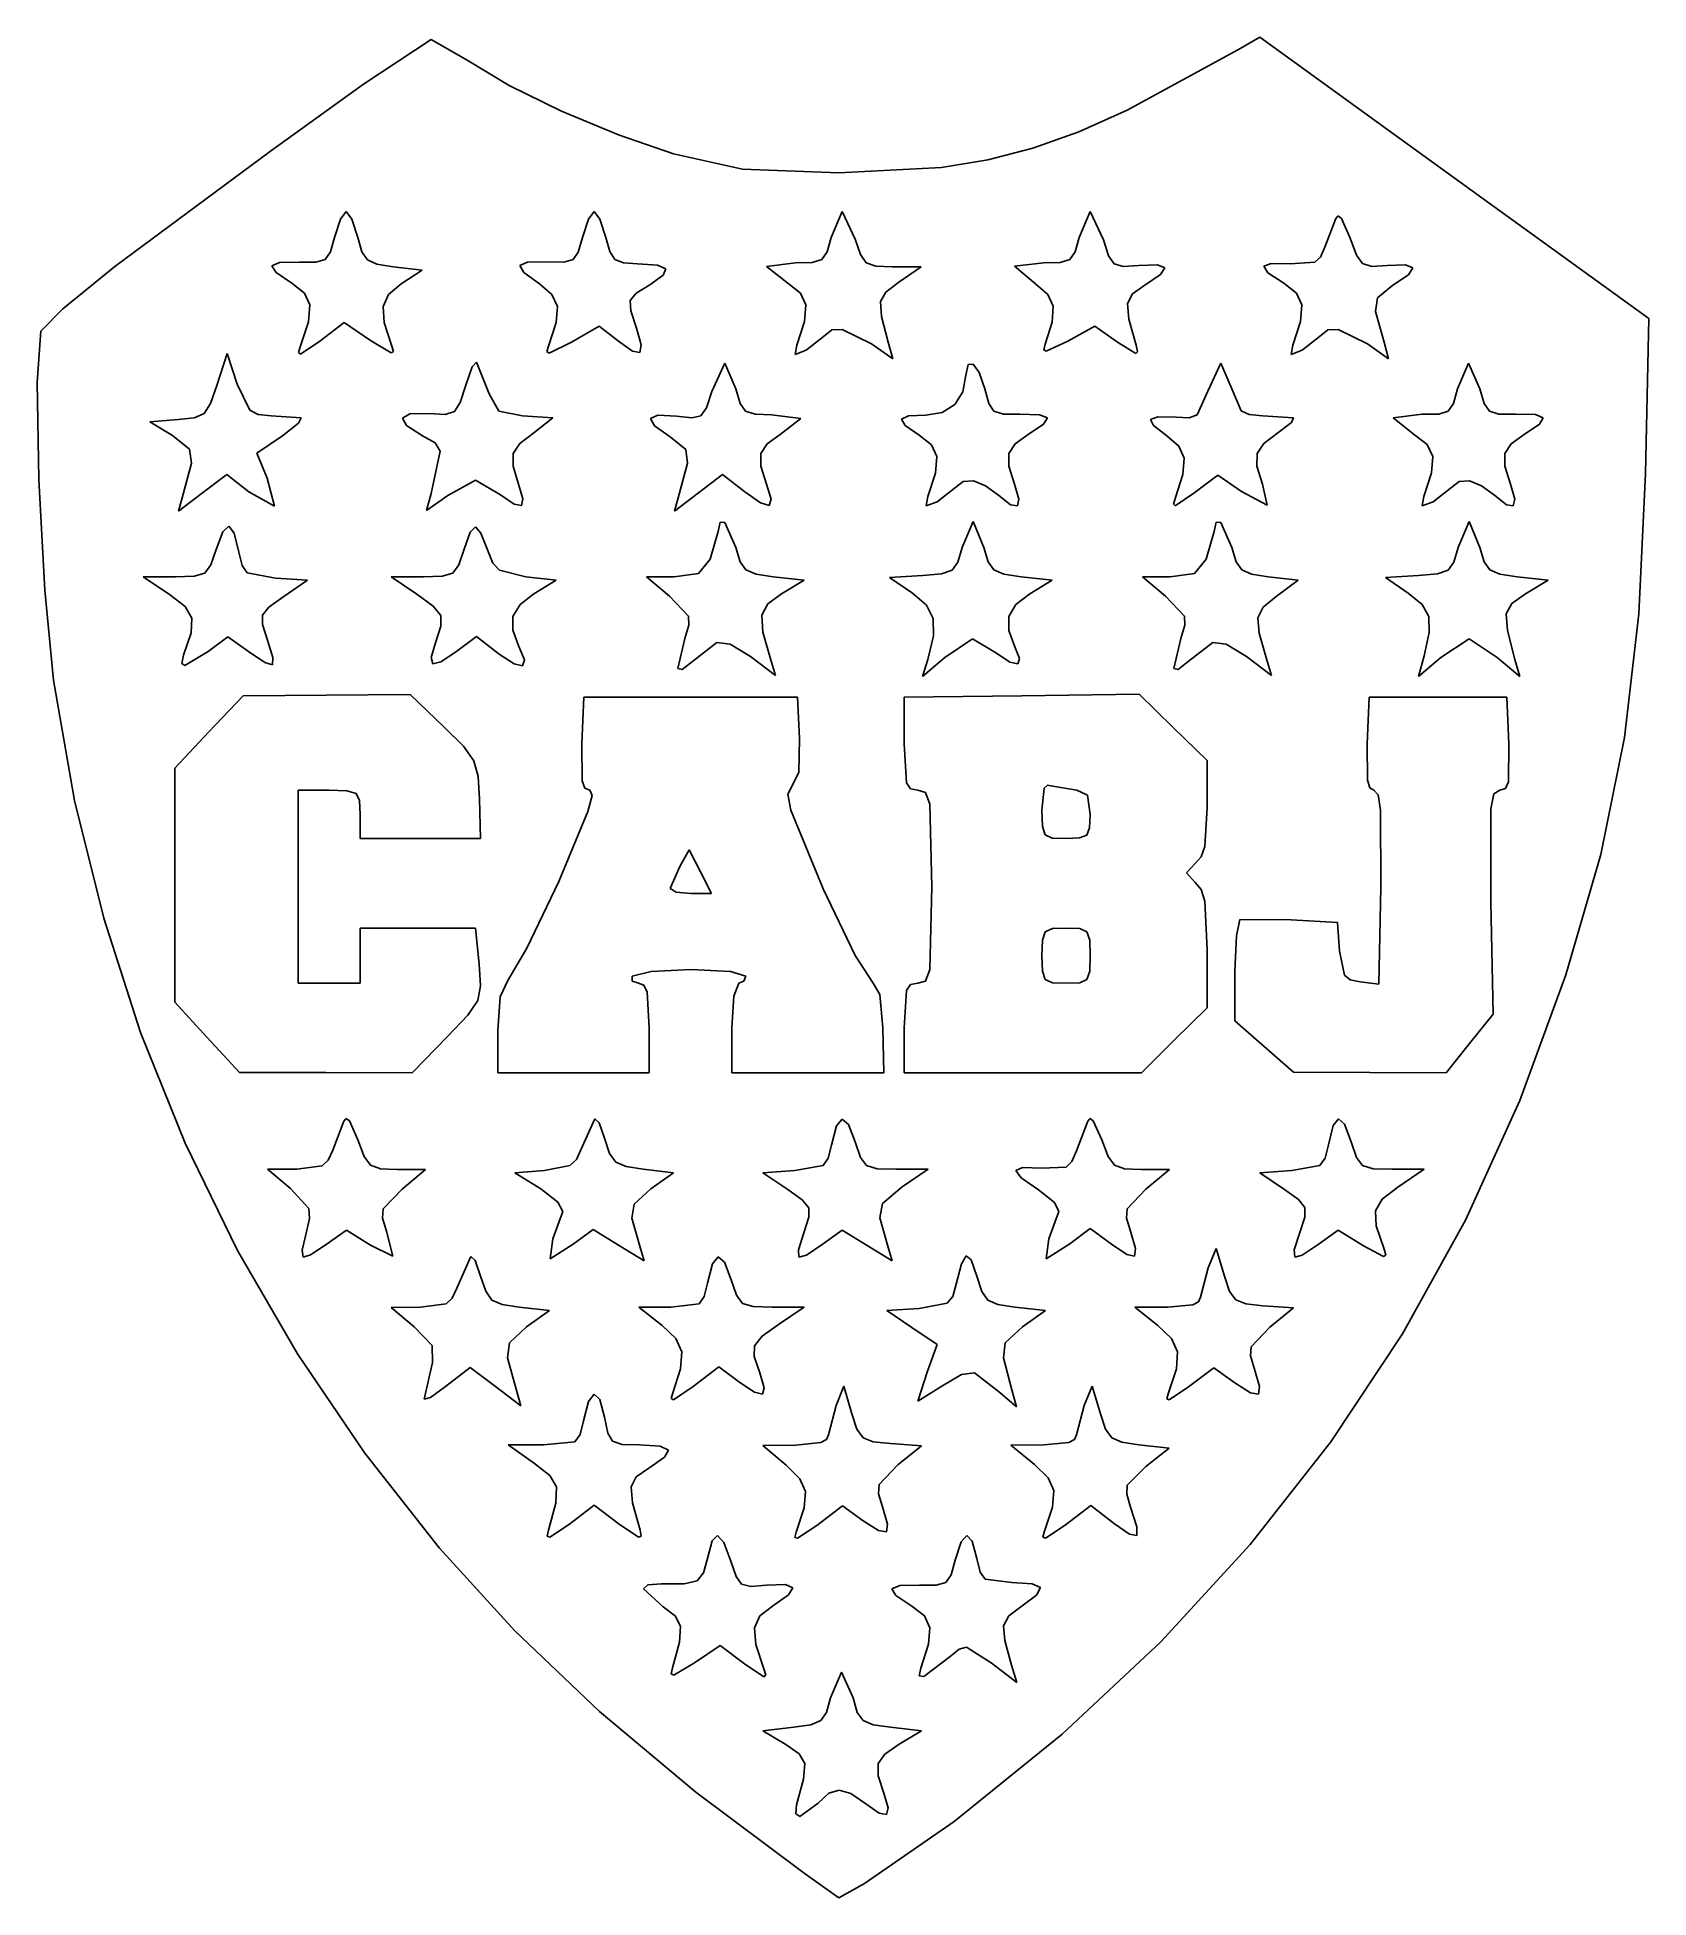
# Model space of a CAD drawing. Extents: x 3.3 to 66.5, y 3.9 to 76.8.
import ezdxf

# ---------------------------------------------------------------- set-up
doc = ezdxf.new("R2010")
doc.units = 0

msp = doc.modelspace()

# ---------------------------------------------------------------- linework, layer by layer
at = {"layer": 'Image'}
for p, q in [((16.075796, 74.977486), (18.729235, 76.740401)), ((18.729235, 76.740401), (20.14715, 75.918532)), ((50.409213, 76.337768), (51.234447, 76.824598)), ((51.234447, 76.824598), (58.866455, 71.310698)), ((20.14715, 75.918532), (21.7877, 74.937007)), ((46.041909, 73.960029), (50.409213, 76.337768)), ((12.429771, 72.356262), (16.075796, 74.977486)), ((21.7877, 74.937007), (23.845547, 73.924632)), ((23.845547, 73.924632), (26.076706, 72.992048)), ((44.142481, 73.117096), (46.041909, 73.960029)), ((26.076706, 72.992048), (28.237197, 72.249893)), ((42.34036, 72.476425), (44.142481, 73.117096)), ((6.322832, 67.833523), (12.429771, 72.356262)), ((28.237197, 72.249893), (30.940961, 71.64352)), ((40.566413, 72.016743), (42.34036, 72.476425)), ((30.940961, 71.64352), (34.722296, 71.510918)), ((34.722296, 71.510918), (38.751508, 71.71678)), ((38.751508, 71.71678), (40.566413, 72.016743)), ((58.866455, 71.310698), (66.498466, 65.796799)), ((15.177434, 69.687435), (14.941321, 68.971794)), ((15.402107, 69.985091), (15.177434, 69.687435)), ((15.625024, 69.687435), (15.402107, 69.985091)), ((15.856915, 68.971794), (15.625024, 69.687435)), ((24.904573, 69.687435), (24.667237, 68.971794)), ((25.129754, 69.985091), (24.904573, 69.687435)), ((25.353434, 69.687435), (25.129754, 69.985091)), ((25.587159, 68.971794), (25.353434, 69.687435)), ((34.862287, 69.985091), (34.430183, 68.971794)), ((35.365902, 68.904241), (34.862287, 69.985091)), ((44.589932, 69.985091), (44.159831, 68.971794)), ((45.101514, 68.877654), (44.589932, 69.985091)), ((54.217065, 69.714879), (53.79428, 68.585686)), ((54.311549, 69.812638), (54.217065, 69.714879)), ((54.438894, 69.71448), (54.311549, 69.812638)), ((54.780466, 68.946368), (54.438894, 69.71448)), ((14.941321, 68.971794), (14.78058, 68.40056)), ((16.016812, 68.413119), (15.856915, 68.971794)), ((24.667237, 68.971794), (24.505665, 68.399911)), ((25.744856, 68.416689), (25.587159, 68.971794)), ((34.430183, 68.971794), (34.26447, 68.401521)), ((35.57174, 68.297536), (35.365902, 68.904241)), ((44.159831, 68.971794), (43.995212, 68.401421)), ((45.310154, 68.250576), (45.101514, 68.877654)), ((55.030359, 68.281787), (54.780466, 68.946368)), ((12.788667, 67.984049), (12.485824, 67.854769)), ((13.563416, 67.9988), (12.788667, 67.984049)), ((14.208327, 67.996469), (13.563416, 67.9988)), ((14.575148, 68.10292), (14.208327, 67.996469)), ((14.78058, 68.40056), (14.575148, 68.10292)), ((16.232408, 68.091851), (16.016812, 68.413119)), ((16.605299, 67.923454), (16.232408, 68.091851)), ((17.237083, 67.823392), (16.605299, 67.923454)), ((22.517883, 68.0029), (22.21584, 67.874209)), ((22.21584, 67.874209), (22.374046, 67.597793)), ((23.289332, 68.009657), (22.517883, 68.0029)), ((23.934186, 68.000869), (23.289332, 68.009657)), ((24.300472, 68.103611), (23.934186, 68.000869)), ((24.505665, 68.399911), (24.300472, 68.103611)), ((25.943513, 68.109957), (25.744856, 68.416689)), ((26.273892, 67.975991), (25.943513, 68.109957)), ((26.826753, 67.939186), (26.273892, 67.975991)), ((27.609451, 67.881683), (26.826753, 67.939186)), ((27.944185, 67.736772), (27.609451, 67.881683)), ((33.031465, 67.98182), (31.885064, 67.83742)), ((33.682384, 67.989536), (33.031465, 67.98182)), ((34.054295, 68.101769), (33.682384, 67.989536)), ((34.26447, 68.401521), (34.054295, 68.101769)), ((35.803069, 67.974641), (35.57174, 68.297536)), ((36.180209, 67.846334), (35.803069, 67.974641)), ((42.761113, 67.979691), (41.613487, 67.844585)), ((43.413177, 67.988586), (42.761113, 67.979691)), ((43.785435, 68.101424), (43.413177, 67.988586)), ((43.995212, 68.401421), (43.785435, 68.101424)), ((45.531176, 67.932205), (45.310154, 68.250576)), ((45.885825, 67.83502), (45.531176, 67.932205)), ((46.495348, 67.871498), (45.885825, 67.83502)), ((47.226491, 67.894028), (46.495348, 67.871498)), ((47.508933, 67.775894), (47.226491, 67.894028)), ((51.683609, 67.952852), (51.394, 67.840729)), ((52.435199, 67.939795), (51.683609, 67.952852)), ((53.391689, 67.995376), (52.435199, 67.939795)), ((53.6197, 68.203482), (53.391689, 67.995376)), ((53.79428, 68.585686), (53.6197, 68.203482)), ((55.271869, 67.943484), (55.030359, 68.281787)), ((55.631355, 67.838196), (55.271869, 67.943484)), ((56.235175, 67.872659), (55.631355, 67.838196)), ((56.9591, 67.894303), (56.235175, 67.872659)), ((57.237233, 67.775427), (56.9591, 67.894303)), ((4.279945, 66.17021), (6.322832, 67.833523)), ((12.485824, 67.854769), (12.647894, 67.591457)), ((12.647894, 67.591457), (13.267883, 67.174614)), ((13.267883, 67.174614), (13.766978, 66.788639)), ((17.062204, 66.737678), (17.55156, 67.147861)), ((18.378972, 67.688286), (17.237083, 67.823392)), ((17.55156, 67.147861), (18.378972, 67.688286)), ((22.374046, 67.597793), (22.983343, 67.147861)), ((22.983343, 67.147861), (23.470253, 66.737901)), ((27.310162, 67.115929), (27.841056, 67.487254)), ((27.841056, 67.487254), (27.944185, 67.736772)), ((31.885064, 67.83742), (32.723178, 67.174614)), ((32.723178, 67.174614), (33.220459, 66.788796)), ((36.823482, 67.823392), (36.180209, 67.846334)), ((36.568724, 66.828937), (37.07864, 67.215414)), ((37.957233, 67.823392), (36.823482, 67.823392)), ((37.07864, 67.215414), (37.957233, 67.823392)), ((41.613487, 67.844585), (42.438637, 67.147861)), ((42.438637, 67.147861), (42.923043, 66.739823)), ((46.73397, 67.09733), (47.344238, 67.51202)), ((47.344238, 67.51202), (47.508933, 67.775894)), ((51.394, 67.840729), (51.560809, 67.586844)), ((51.560809, 67.586844), (52.178472, 67.174614)), ((52.178472, 67.174614), (52.675752, 66.788796)), ((56.461618, 67.09733), (57.070949, 67.511335)), ((57.070949, 67.511335), (57.237233, 67.775427)), ((13.766978, 66.788639), (13.980603, 66.32259)), ((16.847907, 66.266455), (17.062204, 66.737678)), ((23.470253, 66.737901), (23.683872, 66.267018)), ((26.540563, 66.495544), (26.773134, 66.77985)), ((26.560818, 66.096951), (26.540563, 66.495544)), ((26.773134, 66.77985), (27.310162, 67.115929)), ((33.220459, 66.788796), (33.43561, 66.323894)), ((36.354344, 66.453325), (36.568724, 66.828937)), ((36.396529, 65.87201), (36.354344, 66.453325)), ((42.923043, 66.739823), (43.138417, 66.272435)), ((46.05014, 66.379573), (46.251089, 66.761545)), ((46.251089, 66.761545), (46.73397, 67.09733)), ((52.675752, 66.788796), (52.890903, 66.323894)), ((55.783973, 66.068757), (55.854134, 66.598503)), ((55.854134, 66.598503), (56.461618, 67.09733)), ((3.416699, 65.301592), (4.279945, 66.17021)), ((13.980603, 66.32259), (13.923969, 65.667888)), ((16.893479, 65.634908), (16.847907, 66.266455)), ((23.683872, 66.267018), (23.639196, 65.637539)), ((26.782271, 65.418009), (26.560818, 66.096951)), ((33.383493, 65.678715), (33.078971, 64.752067)), ((33.43561, 66.323894), (33.383493, 65.678715)), ((36.656308, 64.868422), (36.396529, 65.87201)), ((43.138417, 66.272435), (43.099716, 65.653764)), ((46.103947, 65.767892), (46.05014, 66.379573)), ((46.385332, 64.742978), (46.103947, 65.767892)), ((52.838787, 65.678715), (52.534264, 64.752067)), ((52.890903, 66.323894), (52.838787, 65.678715)), ((56.111604, 64.868422), (55.783973, 66.068757)), ((66.498466, 65.796799), (66.368201, 59.717019)), ((3.280027, 63.301468), (3.416699, 65.301592)), ((13.923969, 65.667888), (13.612285, 64.715949)), ((14.364911, 64.902546), (15.323932, 65.629568)), ((15.323932, 65.629568), (16.352927, 64.930348)), ((17.183729, 64.743751), (16.893479, 65.634908)), ((23.639196, 65.637539), (23.351219, 64.751792)), ((24.23843, 64.870114), (25.320748, 65.493017)), ((25.320748, 65.493017), (26.07714, 64.89804)), ((26.967888, 64.759799), (26.782271, 65.418009)), ((33.450319, 64.550861), (34.182769, 65.122721)), ((34.182769, 65.122721), (34.455012, 65.343504)), ((34.182769, 65.122721), (34.182769, 65.122721)), ((34.455012, 65.343504), (34.861193, 65.361499)), ((34.861193, 65.361499), (36.00873, 64.800869)), ((43.099716, 65.653764), (42.821893, 64.791876)), ((43.704529, 64.909291), (44.766893, 65.491204)), ((44.766893, 65.491204), (45.652783, 64.860393)), ((52.905612, 64.550861), (53.638062, 65.122721)), ((53.638062, 65.122721), (53.910305, 65.343504)), ((53.638062, 65.122721), (53.638062, 65.122721)), ((53.910305, 65.343504), (54.316486, 65.361499)), ((54.316486, 65.361499), (55.464024, 64.800869)), ((10.728634, 64.415111), (10.328296, 63.160744)), ((11.130143, 63.214468), (10.728634, 64.415111)), ((13.612285, 64.715949), (13.535944, 64.456534)), ((13.535944, 64.456534), (13.606698, 64.393913)), ((13.606698, 64.393913), (14.364911, 64.902546)), ((16.352927, 64.930348), (17.16505, 64.445287)), ((17.16505, 64.445287), (17.25074, 64.501706)), ((17.25074, 64.501706), (17.183729, 64.743751)), ((23.351219, 64.751792), (23.277212, 64.497845)), ((23.277212, 64.497845), (23.36048, 64.42759)), ((23.36048, 64.42759), (24.23843, 64.870114)), ((26.07714, 64.89804), (26.633719, 64.51338)), ((26.633719, 64.51338), (26.924503, 64.462778)), ((26.924503, 64.462778), (26.967888, 64.759799)), ((33.078971, 64.752067), (33.013975, 64.385631)), ((33.013975, 64.385631), (33.450319, 64.550861)), ((36.00873, 64.800869), (36.838166, 64.210259)), ((36.838166, 64.210259), (36.656308, 64.868422)), ((42.821893, 64.791876), (42.76385, 64.568521)), ((42.76385, 64.568521), (42.857945, 64.509161)), ((42.857945, 64.509161), (43.704529, 64.909291)), ((45.652783, 64.860393), (46.372037, 64.413053)), ((46.372037, 64.413053), (46.442301, 64.484804)), ((46.442301, 64.484804), (46.385332, 64.742978)), ((52.534264, 64.752067), (52.469269, 64.385631)), ((52.469269, 64.385631), (52.905612, 64.550861)), ((55.464024, 64.800869), (56.29346, 64.210259)), ((56.29346, 64.210259), (56.111604, 64.868422)), ((20.337161, 63.898982), (20.108182, 63.210855)), ((20.515003, 64.085525), (20.337161, 63.898982)), ((21.007863, 62.831247), (20.515003, 64.085525)), ((30.258905, 64.040418), (29.745461, 62.926763)), ((30.689006, 63.027121), (30.258905, 64.040418)), ((39.711649, 63.567546), (39.590104, 62.915723)), ((39.799313, 63.986139), (39.711649, 63.567546)), ((39.993921, 64.004264), (39.799313, 63.986139)), ((40.231446, 63.668924), (39.993921, 64.004264)), ((40.447856, 63.027121), (40.231446, 63.668924)), ((49.714198, 64.040418), (49.20481, 62.940297)), ((50.144299, 63.027121), (49.714198, 64.040418)), ((59.425919, 64.040418), (58.990312, 63.027121)), ((59.871947, 63.027121), (59.425919, 64.040418)), ((3.350273, 59.476081), (3.280027, 63.301468)), ((10.328296, 63.160744), (10.079983, 62.456541)), ((11.614556, 62.198036), (11.130143, 63.214468)), ((20.108182, 63.210855), (19.876935, 62.502754)), ((21.393788, 62.158254), (21.007863, 62.831247)), ((29.745461, 62.926763), (29.535886, 62.29182)), ((30.853906, 62.458408), (30.689006, 63.027121)), ((39.590104, 62.915723), (39.271325, 62.421455)), ((40.6064, 62.456827), (40.447856, 63.027121)), ((49.20481, 62.940297), (48.788462, 62.01498)), ((50.506384, 62.169566), (50.144299, 63.027121)), ((58.990312, 63.027121), (58.831768, 62.456827)), ((60.036494, 62.456311), (59.871947, 63.027121)), ((9.827327, 62.071903), (9.446709, 61.897748)), ((10.079983, 62.456541), (9.827327, 62.071903)), ((11.94473, 62.027641), (11.614556, 62.198036)), ((17.902187, 62.052947), (17.606016, 61.888421)), ((18.650659, 62.061948), (17.902187, 62.052947)), ((19.281378, 62.0333), (18.650659, 62.061948)), ((19.645735, 62.145236), (19.281378, 62.0333)), ((19.876935, 62.502754), (19.645735, 62.145236)), ((22.31278, 61.977881), (21.393788, 62.158254)), ((29.535886, 62.29182), (29.317279, 61.976499)), ((31.065101, 62.155685), (30.853906, 62.458408)), ((31.438015, 62.035357), (31.065101, 62.155685)), ((32.088073, 62.013825), (31.438015, 62.035357)), ((38.780221, 62.109535), (38.141701, 62.004758)), ((39.271325, 62.421455), (38.780221, 62.109535)), ((40.811894, 62.156822), (40.6064, 62.456827)), ((41.179845, 62.043941), (40.811894, 62.156822)), ((41.82576, 62.035018), (41.179845, 62.043941)), ((42.599601, 62.013059), (41.82576, 62.035018)), ((50.824341, 62.022773), (50.506384, 62.169566)), ((57.612409, 62.035018), (56.474395, 61.890619)), ((58.258324, 62.043941), (57.612409, 62.035018)), ((58.626274, 62.156822), (58.258324, 62.043941)), ((58.831768, 62.456827), (58.626274, 62.156822)), ((60.245913, 62.157011), (60.036494, 62.456311)), ((60.618028, 62.04611), (60.245913, 62.157011)), ((61.270665, 62.040495), (60.618028, 62.04611)), ((62.05085, 62.020791), (61.270665, 62.040495)), ((8.814506, 61.824994), (7.701054, 61.743613)), ((7.701054, 61.743613), (8.592021, 61.204933)), ((9.446709, 61.897748), (8.814506, 61.824994)), ((12.453583, 61.969549), (11.94473, 62.027641)), ((13.640899, 61.901996), (12.453583, 61.969549)), ((12.898161, 61.193681), (13.532191, 61.684327)), ((13.532191, 61.684327), (13.640899, 61.901996)), ((17.606016, 61.888421), (17.769208, 61.592816)), ((17.769208, 61.592816), (18.398831, 61.190577)), ((22.212112, 60.89546), (22.765396, 61.307206)), ((23.50848, 61.898991), (22.31278, 61.977881)), ((22.765396, 61.307206), (23.50848, 61.898991)), ((27.620679, 61.995169), (27.33529, 61.86695)), ((27.33529, 61.86695), (27.498879, 61.582246)), ((27.498879, 61.582246), (28.114867, 61.152657)), ((28.351627, 61.955307), (27.620679, 61.995169)), ((28.964305, 61.893447), (28.351627, 61.955307)), ((29.317279, 61.976499), (28.964305, 61.893447)), ((33.236477, 61.869425), (32.088073, 62.013825)), ((32.425491, 61.246171), (33.236477, 61.869425)), ((37.454575, 61.970263), (37.184114, 61.83848)), ((37.184114, 61.83848), (37.324998, 61.593962)), ((37.324998, 61.593962), (37.871908, 61.22126)), ((38.141701, 62.004758), (37.454575, 61.970263)), ((42.153136, 61.246171), (42.752323, 61.645058)), ((42.9048, 61.89188), (42.599601, 62.013059)), ((42.752323, 61.645058), (42.9048, 61.89188)), ((47.244407, 61.940093), (46.947754, 61.835032)), ((46.947754, 61.835032), (47.064037, 61.591062)), ((47.064037, 61.591062), (47.586679, 61.195453)), ((47.960577, 61.918976), (47.244407, 61.940093)), ((48.473425, 61.902275), (47.960577, 61.918976)), ((48.788462, 62.01498), (48.473425, 61.902275)), ((51.340357, 61.969549), (50.824341, 62.022773)), ((52.556315, 61.897444), (51.340357, 61.969549)), ((51.395053, 60.89546), (51.948337, 61.307206)), ((51.948337, 61.307206), (52.489184, 61.712582)), ((52.489184, 61.712582), (52.556315, 61.897444)), ((56.474395, 61.890619), (57.312506, 61.229941)), ((61.608429, 61.246171), (62.209364, 61.648012)), ((62.360293, 61.898091), (62.05085, 62.020791)), ((62.209364, 61.648012), (62.360293, 61.898091)), ((8.592021, 61.204933), (9.255261, 60.665488)), ((9.255261, 60.665488), (9.337217, 60.124084)), ((11.890038, 60.508644), (12.898161, 61.193681)), ((18.398831, 61.190577), (18.890249, 60.911552)), ((19.087627, 60.593661), (18.737236, 58.923749)), ((18.890249, 60.911552), (19.087627, 60.593661)), ((21.949466, 60.495662), (22.212112, 60.89546)), ((28.114867, 61.152657), (28.722351, 60.65383)), ((28.722351, 60.65383), (28.792509, 60.124084)), ((31.669993, 60.49711), (31.91242, 60.880788)), ((31.91242, 60.880788), (32.425491, 61.246171)), ((37.871908, 61.22126), (38.3599, 60.839803)), ((38.3599, 60.839803), (38.570147, 60.375922)), ((41.397638, 60.49711), (41.640066, 60.880788)), ((41.640066, 60.880788), (42.153136, 61.246171)), ((47.586679, 61.195453), (48.066608, 60.788919)), ((48.066608, 60.788919), (48.274046, 60.317555)), ((51.132407, 60.495662), (51.395053, 60.89546)), ((57.312506, 61.229941), (57.809788, 60.844123)), ((57.809788, 60.844123), (58.024939, 60.379221)), ((60.852931, 60.49711), (61.095359, 60.880788)), ((61.095359, 60.880788), (61.608429, 61.246171)), ((9.337217, 60.124084), (9.005798, 58.906382)), ((12.298558, 59.530918), (11.890038, 60.508644)), ((21.94468, 59.997788), (21.949466, 60.495662)), ((22.164978, 59.291816), (21.94468, 59.997788)), ((28.792509, 60.124084), (28.461093, 58.906382)), ((31.672098, 59.999373), (31.669993, 60.49711)), ((31.892626, 59.291816), (31.672098, 59.999373)), ((38.570147, 60.375922), (38.51655, 59.731243)), ((41.399743, 59.999373), (41.397638, 60.49711)), ((41.620271, 59.291816), (41.399743, 59.999373)), ((48.274046, 60.317555), (48.223447, 59.679096)), ((51.127622, 59.997788), (51.132407, 60.495662)), ((51.347919, 59.291816), (51.127622, 59.997788)), ((58.024939, 60.379221), (57.972824, 59.734042)), ((60.855037, 59.999373), (60.852931, 60.49711)), ((61.075564, 59.291816), (60.855037, 59.999373)), ((3.579215, 55.140714), (3.350273, 59.476081)), ((9.766148, 58.950942), (10.712146, 59.671032)), ((10.712146, 59.671032), (11.585236, 58.987737)), ((12.582701, 58.428817), (12.298558, 59.530918)), ((19.384814, 58.856196), (20.473862, 59.446807)), ((20.473862, 59.446807), (21.459676, 58.875577)), ((20.473862, 59.446807), (20.473862, 59.446807)), ((22.334812, 58.716408), (22.164978, 59.291816)), ((29.221441, 58.950942), (30.167439, 59.671032)), ((30.167439, 59.671032), (31.040528, 58.987737)), ((32.065578, 58.70294), (31.892626, 59.291816)), ((38.51655, 59.731243), (38.213008, 58.807394)), ((38.584353, 58.606188), (39.316804, 59.178047)), ((39.316804, 59.178047), (39.600281, 59.403397)), ((39.316804, 59.178047), (39.316804, 59.178047)), ((39.600281, 59.403397), (40.005928, 59.419288)), ((40.005928, 59.419288), (40.484376, 59.235117)), ((40.484376, 59.235117), (40.986254, 58.860281)), ((41.785112, 58.711058), (41.620271, 59.291816)), ((48.223447, 59.679096), (47.929261, 58.771276)), ((48.656912, 58.938822), (49.590956, 59.646794)), ((49.590956, 59.646794), (50.516748, 59.012431)), ((51.534114, 58.469643), (51.347919, 59.291816)), ((57.972824, 59.734042), (57.668302, 58.807394)), ((58.039647, 58.606188), (58.772097, 59.178047)), ((58.772097, 59.178047), (59.055574, 59.403397)), ((58.772097, 59.178047), (58.772097, 59.178047)), ((59.055574, 59.403397), (59.461222, 59.419288)), ((59.461222, 59.419288), (59.939669, 59.235117)), ((59.939669, 59.235117), (60.441547, 58.860281)), ((61.240406, 58.711058), (61.075564, 59.291816)), ((66.368201, 59.717019), (66.108665, 54.210839)), ((8.82015, 58.230851), (9.766148, 58.950942)), ((9.005798, 58.906382), (8.82015, 58.230851)), ((11.585236, 58.987737), (12.582701, 58.428817)), ((18.737236, 58.923749), (18.555378, 58.265586)), ((18.555378, 58.265586), (19.384814, 58.856196)), ((21.459676, 58.875577), (21.990389, 58.513144)), ((21.990389, 58.513144), (22.279358, 58.458469)), ((22.279358, 58.458469), (22.334812, 58.716408)), ((28.275443, 58.230851), (29.221441, 58.950942)), ((28.461093, 58.906382), (28.275443, 58.230851)), ((31.040528, 58.987737), (31.65634, 58.556899)), ((31.65634, 58.556899), (31.99242, 58.459967)), ((31.99242, 58.459967), (32.065578, 58.70294)), ((38.213008, 58.807394), (38.148011, 58.440958)), ((38.148011, 58.440958), (38.584353, 58.606188)), ((40.986254, 58.860281), (41.458439, 58.488712)), ((41.458439, 58.488712), (41.727947, 58.441164)), ((41.727947, 58.441164), (41.785112, 58.711058)), ((47.929261, 58.771276), (47.849934, 58.507996)), ((47.849934, 58.507996), (47.915154, 58.441342)), ((47.915154, 58.441342), (48.656912, 58.938822)), ((50.516748, 59.012431), (51.534114, 58.469643)), ((57.668302, 58.807394), (57.603304, 58.440958)), ((57.603304, 58.440958), (58.039647, 58.606188)), ((60.441547, 58.860281), (60.913732, 58.488712)), ((60.913732, 58.488712), (61.18324, 58.441164)), ((61.18324, 58.441164), (61.240406, 58.711058)), ((30.067726, 57.802388), (29.993579, 57.432928)), ((30.249256, 57.785579), (30.067726, 57.802388)), ((30.689006, 56.812236), (30.249256, 57.785579)), ((39.991437, 57.825533), (39.566221, 56.812236)), ((40.416654, 56.812236), (39.991437, 57.825533)), ((49.523019, 57.802388), (49.448872, 57.432928)), ((49.704549, 57.785579), (49.523019, 57.802388)), ((50.144299, 56.812236), (49.704549, 57.785579)), ((59.446731, 57.825533), (59.021514, 56.812236)), ((59.871947, 56.812236), (59.446731, 57.825533)), ((10.559513, 57.428224), (10.297345, 56.735834)), ((10.791917, 57.64139), (10.559513, 57.428224)), ((11.000879, 57.374564), (10.791917, 57.64139)), ((11.192723, 56.626977), (11.000879, 57.374564)), ((20.264583, 57.415513), (20.028165, 56.746425)), ((20.467993, 57.626734), (20.264583, 57.415513)), ((20.685453, 57.375629), (20.467993, 57.626734)), ((20.964019, 56.657737), (20.685453, 57.375629)), ((29.993579, 57.432928), (29.679992, 56.352079)), ((49.448872, 57.432928), (49.135286, 56.352079)), ((10.297345, 56.735834), (10.091025, 56.124841)), ((11.318525, 56.103428), (11.192723, 56.626977)), ((20.028165, 56.746425), (19.820104, 56.128645)), ((21.157244, 56.200358), (20.964019, 56.657737)), ((21.409923, 55.921989), (21.157244, 56.200358)), ((29.679992, 56.352079), (29.219559, 55.793202)), ((30.856624, 56.248712), (30.689006, 56.812236)), ((31.081656, 55.928384), (30.856624, 56.248712)), ((39.398534, 56.239404), (39.171113, 55.927198)), ((39.566221, 56.812236), (39.398534, 56.239404)), ((40.584272, 56.248712), (40.416654, 56.812236)), ((40.809303, 55.928384), (40.584272, 56.248712)), ((49.135286, 56.352079), (48.674852, 55.793202)), ((50.3114, 56.251837), (50.144299, 56.812236)), ((50.533622, 55.930903), (50.3114, 56.251837)), ((58.853827, 56.239404), (58.626408, 55.927198)), ((59.021514, 56.812236), (58.853827, 56.239404)), ((60.039565, 56.248712), (59.871947, 56.812236)), ((60.264596, 55.928384), (60.039565, 56.248712)), ((8.708331, 55.663833), (7.440496, 55.663833)), ((7.440496, 55.663833), (8.471902, 54.962975)), ((9.436833, 55.683502), (8.708331, 55.663833)), ((9.850959, 55.805618), (9.436833, 55.683502)), ((10.091025, 56.124841), (9.850959, 55.805618)), ((11.522326, 55.814144), (11.318525, 56.103428)), ((12.626075, 55.610696), (11.522326, 55.814144)), ((13.88415, 55.528727), (12.626075, 55.610696)), ((12.917079, 54.868754), (13.88415, 55.528727)), ((18.435978, 55.663833), (17.168143, 55.663833)), ((17.168143, 55.663833), (18.176612, 54.978561)), ((19.165343, 55.683446), (18.435978, 55.663833)), ((19.579607, 55.806351), (19.165343, 55.683446)), ((19.820104, 56.128645), (19.579607, 55.806351)), ((22.450187, 55.663833), (21.409923, 55.921989)), ((23.643586, 55.528727), (22.450187, 55.663833)), ((22.765396, 54.997595), (23.643586, 55.528727)), ((28.271585, 55.663833), (27.176762, 55.663833)), ((27.176762, 55.663833), (28.088446, 54.902726)), ((29.219559, 55.793202), (28.271585, 55.663833)), ((31.47693, 55.762881), (31.081656, 55.928384)), ((32.155277, 55.663833), (31.47693, 55.762881)), ((33.371232, 55.528727), (32.155277, 55.663833)), ((32.473338, 54.988302), (33.371232, 55.528727)), ((38.015434, 55.715888), (36.714963, 55.632837)), ((36.714963, 55.632837), (37.610116, 55.024451)), ((38.75355, 55.783425), (38.015434, 55.715888)), ((39.171113, 55.927198), (38.75355, 55.783425)), ((41.204576, 55.762881), (40.809303, 55.928384)), ((41.882923, 55.663833), (41.204576, 55.762881)), ((43.09888, 55.528727), (41.882923, 55.663833)), ((42.220689, 54.997595), (43.09888, 55.528727)), ((47.726879, 55.663833), (46.632055, 55.663833)), ((46.632055, 55.663833), (47.543739, 54.902726)), ((48.674852, 55.793202), (47.726879, 55.663833)), ((50.917606, 55.763535), (50.533622, 55.930903)), ((51.569992, 55.663833), (50.917606, 55.763535)), ((52.74537, 55.528727), (51.569992, 55.663833)), ((51.881512, 54.893256), (52.74537, 55.528727)), ((57.47073, 55.715888), (56.170257, 55.632837)), ((56.170257, 55.632837), (57.06541, 55.023105)), ((58.208845, 55.783425), (57.47073, 55.715888)), ((58.626408, 55.927198), (58.208845, 55.783425)), ((60.659871, 55.762881), (60.264596, 55.928384)), ((61.338219, 55.663833), (60.659871, 55.762881)), ((62.554173, 55.528727), (61.338219, 55.663833)), ((61.656679, 54.988302), (62.554173, 55.528727)), ((3.918633, 51.610648), (3.579215, 55.140714)), ((8.471902, 54.962975), (9.077682, 54.492069)), ((12.364232, 54.471297), (12.917079, 54.868754)), ((18.176612, 54.978561), (18.813918, 54.514901)), ((22.219343, 54.571016), (22.765396, 54.997595)), ((28.088446, 54.902726), (28.823638, 54.121548)), ((31.936055, 54.597545), (32.473338, 54.988302)), ((37.610116, 55.024451), (38.158812, 54.552809)), ((41.673686, 54.570286), (42.220689, 54.997595)), ((47.543739, 54.902726), (48.278931, 54.121548)), ((51.376322, 54.473408), (51.881512, 54.893256)), ((57.06541, 55.023105), (57.60636, 54.579526)), ((61.122054, 54.618218), (61.656679, 54.988302)), ((9.077682, 54.492069), (9.347409, 54.042831)), ((9.347409, 54.042831), (9.317497, 53.458294)), ((12.116886, 54.1625), (12.364232, 54.471297)), ((12.118619, 53.784623), (12.116886, 54.1625)), ((18.813918, 54.514901), (19.108461, 54.146663)), ((19.108461, 54.146663), (19.119754, 53.718966)), ((21.931461, 53.56243), (21.943813, 54.101204)), ((21.943813, 54.101204), (22.219343, 54.571016)), ((28.823638, 54.121548), (28.840243, 53.75979)), ((31.703661, 54.15495), (31.936055, 54.597545)), ((31.747464, 53.492363), (31.703661, 54.15495)), ((38.158812, 54.552809), (38.428471, 54.022549)), ((38.428471, 54.022549), (38.440149, 53.343137)), ((41.388242, 53.558815), (41.398737, 54.099668)), ((41.398737, 54.099668), (41.673686, 54.570286)), ((48.278931, 54.121548), (48.295537, 53.75979)), ((51.164544, 54.056492), (51.376322, 54.473408)), ((51.215249, 53.445051), (51.164544, 54.056492)), ((57.60636, 54.579526), (57.868557, 54.10577)), ((57.868557, 54.10577), (57.883749, 53.475466)), ((60.898135, 54.210084), (61.122054, 54.618218)), ((60.950584, 53.549993), (60.898135, 54.210084)), ((66.108665, 54.210839), (65.543938, 49.360976)), ((9.317497, 53.458294), (9.024359, 52.581493)), ((9.986467, 52.725799), (10.763828, 53.300529)), ((10.763828, 53.300529), (11.570959, 52.725799)), ((12.31301, 53.179927), (12.118619, 53.784623)), ((19.119754, 53.718966), (18.907309, 53.07693)), ((19.69355, 52.710596), (20.514713, 53.317708)), ((20.514713, 53.317708), (21.403619, 52.627679)), ((22.174942, 52.928965), (21.931461, 53.56243)), ((28.840243, 53.75979), (28.686216, 53.24113)), ((32.038768, 52.441632), (31.747464, 53.492363)), ((38.440149, 53.343137), (38.214903, 52.42404)), ((41.634604, 52.920802), (41.388242, 53.558815)), ((48.295537, 53.75979), (48.141509, 53.24113)), ((51.497509, 52.441632), (51.215249, 53.445051)), ((57.883749, 53.475466), (57.683687, 52.562245)), ((61.245067, 52.42404), (60.950584, 53.549993)), ((9.024359, 52.581493), (8.95028, 52.262798)), ((9.073979, 52.178823), (9.986467, 52.725799)), ((9.986467, 52.725799), (9.986467, 52.725799)), ((11.570959, 52.725799), (12.207211, 52.300908)), ((12.528016, 52.497239), (12.31301, 53.179927)), ((18.907309, 53.07693), (18.734311, 52.4996)), ((19.10816, 52.325412), (19.69355, 52.710596)), ((21.403619, 52.627679), (21.986653, 52.241515)), ((22.389756, 52.398971), (22.174942, 52.928965)), ((22.174942, 52.928965), (22.174942, 52.928965)), ((28.686216, 53.24113), (28.405462, 52.06481)), ((28.980281, 52.333984), (29.937701, 53.079782)), ((29.937701, 53.079782), (30.462183, 53.015234)), ((29.937701, 53.079782), (29.937701, 53.079782)), ((30.462183, 53.015234), (31.265072, 52.532349)), ((38.882858, 52.491593), (39.975729, 53.231923)), ((39.975729, 53.231923), (40.91497, 52.660691)), ((39.975729, 53.231923), (39.975729, 53.231923)), ((40.91497, 52.660691), (41.437763, 52.313522)), ((41.819225, 52.451402), (41.634604, 52.920802)), ((48.141509, 53.24113), (47.860755, 52.06481)), ((48.435575, 52.333984), (49.392995, 53.079782)), ((49.392995, 53.079782), (49.917476, 53.015234)), ((49.392995, 53.079782), (49.392995, 53.079782)), ((49.917476, 53.015234), (50.720365, 52.532349)), ((57.683687, 52.562245), (57.465687, 51.757462)), ((58.341835, 52.494691), (59.446731, 53.231923)), ((59.446731, 53.231923), (60.555307, 52.491593)), ((59.446731, 53.231923), (59.446731, 53.231923)), ((8.95028, 52.262798), (9.073979, 52.178823)), ((12.207211, 52.300908), (12.509489, 52.214477)), ((12.509489, 52.214477), (12.528016, 52.497239)), ((18.734311, 52.4996), (18.794837, 52.252087)), ((18.794837, 52.252087), (19.10816, 52.325412)), ((21.986653, 52.241515), (22.321179, 52.167551)), ((22.321179, 52.167551), (22.389756, 52.398971)), ((28.405462, 52.06481), (28.581722, 52.031676)), ((28.581722, 52.031676), (28.980281, 52.333984)), ((31.265072, 52.532349), (32.242997, 51.78645)), ((32.242997, 51.78645), (32.038768, 52.441632)), ((38.00303, 51.751266), (38.882858, 52.491593)), ((38.214903, 52.42404), (38.00303, 51.751266)), ((41.437763, 52.313522), (41.746397, 52.246368)), ((41.746397, 52.246368), (41.819225, 52.451402)), ((47.860755, 52.06481), (48.037015, 52.031676)), ((48.037015, 52.031676), (48.435575, 52.333984)), ((50.720365, 52.532349), (51.698291, 51.78645)), ((51.698291, 51.78645), (51.497509, 52.441632)), ((57.465687, 51.757462), (58.341835, 52.494691)), ((60.555307, 52.491593), (61.435138, 51.751266)), ((61.435138, 51.751266), (61.245067, 52.42404)), ((4.748793, 46.882983), (3.918633, 51.610648)), ((11.358594, 50.997638), (10.017485, 49.579614)), ((14.631958, 51.019122), (11.358594, 50.997638)), ((17.905322, 51.040607), (14.631958, 51.019122)), ((19.245003, 49.762642), (17.905322, 51.040607)), ((24.724436, 50.935115), (24.644537, 49.111183)), ((28.912728, 50.935115), (24.724436, 50.935115)), ((33.101021, 50.935115), (28.912728, 50.935115)), ((33.183849, 49.321386), (33.101021, 50.935115)), ((41.898697, 50.998416), (37.289312, 50.941589)), ((37.289312, 50.941589), (37.289312, 49.114419)), ((46.50808, 51.055246), (41.898697, 50.998416)), ((47.843369, 49.754598), (46.50808, 51.055246)), ((55.528651, 50.934824), (55.448752, 49.111034)), ((58.230776, 50.934969), (55.528651, 50.934824)), ((60.932899, 50.935115), (58.230776, 50.934969)), ((61.012797, 49.111183), (60.932899, 50.935115)), ((19.996243, 49.013465), (19.245003, 49.762642)), ((49.178659, 48.453951), (47.843369, 49.754598)), ((10.017485, 49.579614), (8.676376, 48.161589)), ((20.401818, 48.447048), (19.996243, 49.013465)), ((24.644537, 49.111183), (24.659873, 47.655603)), ((33.158466, 48.005255), (33.183849, 49.321386)), ((37.289312, 49.114419), (37.376846, 47.583197)), ((55.448752, 49.111034), (55.464097, 47.691315)), ((60.99714, 47.623881), (61.012797, 49.111183)), ((65.543938, 49.360976), (64.611361, 44.77246)), ((20.574726, 47.832755), (20.401818, 48.447048)), ((49.178659, 46.616879), (49.178659, 48.453951)), ((8.676376, 48.161589), (8.674524, 43.566878)), ((20.627966, 46.939954), (20.574726, 47.832755)), ((24.659873, 47.655603), (24.767336, 47.368383)), ((32.868577, 47.416558), (33.158466, 48.005255)), ((37.376846, 47.583197), (37.539783, 47.34113)), ((42.777148, 47.366177), (42.907809, 47.48636)), ((42.907809, 47.48636), (43.120981, 47.451263)), ((43.120981, 47.451263), (44.066722, 47.287248)), ((55.464097, 47.691315), (55.558701, 47.381975)), ((60.875609, 47.356488), (60.99714, 47.623881)), ((5.889726, 42.274073), (4.748793, 46.882983)), ((13.510621, 43.504275), (13.510621, 47.287248)), ((13.510621, 47.287248), (14.726577, 47.287248)), ((14.726577, 47.287248), (15.426837, 47.271768)), ((15.426837, 47.271768), (15.788125, 47.167155)), ((15.788125, 47.167155), (15.922628, 46.886153)), ((15.922628, 46.886153), (15.942532, 46.341504)), ((20.67125, 45.395233), (20.627966, 46.939954)), ((24.767336, 47.368383), (24.956307, 47.287248)), ((25.04658, 47.088688), (24.884863, 46.459395)), ((24.956307, 47.287248), (25.04658, 47.088688)), ((32.723831, 47.130756), (32.868577, 47.416558)), ((32.839873, 46.507235), (32.723831, 47.130756)), ((37.539783, 47.34113), (37.829739, 47.287248)), ((37.829739, 47.287248), (38.131315, 47.202807)), ((38.131315, 47.202807), (38.29296, 46.746823)), ((38.29296, 46.746823), (38.370163, 43.504275)), ((42.69356, 46.505522), (42.777148, 47.366177)), ((44.066722, 47.287248), (44.480472, 47.096437)), ((44.480472, 47.096437), (44.585048, 46.341504)), ((55.558701, 47.381975), (55.718965, 47.287685)), ((55.718965, 47.287685), (55.885466, 47.11229)), ((55.885466, 47.11229), (55.979827, 46.50314)), ((60.304565, 46.555769), (60.42495, 47.150161)), ((60.42495, 47.150161), (60.654854, 47.287248)), ((60.654854, 47.287248), (60.875609, 47.356488)), ((15.942532, 46.341504), (15.942532, 45.395763)), ((24.884863, 46.459395), (23.736767, 43.706935)), ((34.11048, 43.423381), (32.839873, 46.507235)), ((42.710927, 45.87305), (42.69356, 46.505522)), ((42.69356, 46.505522), (42.69356, 46.505522)), ((44.585048, 46.341504), (44.563938, 45.813746)), ((49.080202, 45.085779), (49.178659, 46.616879)), ((55.979827, 46.50314), (55.98708, 43.488156)), ((60.304742, 42.896297), (60.304565, 46.555769)), ((15.942532, 45.395763), (18.306891, 45.395498)), ((18.306891, 45.395498), (20.67125, 45.395233)), ((42.818683, 45.542579), (42.710927, 45.87305)), ((43.100313, 45.416139), (42.818683, 45.542579)), ((43.639304, 45.395763), (43.100313, 45.416139)), ((44.167063, 45.416873), (43.639304, 45.395763)), ((44.449942, 45.530868), (44.167063, 45.416873)), ((44.563938, 45.813746), (44.449942, 45.530868)), ((28.484932, 44.295926), (28.84862, 44.95247)), ((28.84862, 44.95247), (29.292931, 44.093266)), ((48.705788, 44.412255), (48.9349, 44.676367)), ((48.9349, 44.676367), (49.080202, 45.085779)), ((64.611361, 44.77246), (63.248275, 40.050324)), ((28.111666, 43.436721), (28.484932, 44.295926)), ((29.292931, 44.093266), (29.737243, 43.234061)), ((48.368022, 44.044699), (48.705788, 44.412255)), ((48.705788, 43.677145), (48.368022, 44.044699)), ((8.674524, 43.566878), (8.672672, 38.972169)), ((13.510621, 39.721301), (13.510621, 43.504275)), ((23.736767, 43.706935), (22.484467, 41.090211)), ((28.345068, 43.293593), (28.111666, 43.436721)), ((28.111666, 43.436721), (28.111666, 43.436721)), ((28.919668, 43.234061), (28.345068, 43.293593)), ((29.737243, 43.234061), (28.919668, 43.234061)), ((35.364172, 40.808787), (34.11048, 43.423381)), ((38.370163, 43.504275), (38.292956, 40.261726)), ((48.941619, 43.397985), (48.705788, 43.677145)), ((49.086175, 42.936105), (48.941619, 43.397985)), ((55.98708, 43.488156), (55.905089, 39.688191)), ((49.178659, 41.032416), (49.086175, 42.936105)), ((60.392475, 38.505344), (60.304742, 42.896297)), ((7.33789, 37.791881), (5.889726, 42.274073)), ((18.204959, 41.883), (15.942532, 41.883)), ((15.942532, 41.883), (15.942532, 40.802149)), ((20.467385, 41.883), (18.204959, 41.883)), ((20.612077, 40.464385), (20.467385, 41.883)), ((42.711504, 41.41616), (42.820222, 41.738244)), ((42.820222, 41.738244), (43.102045, 41.862493)), ((43.102045, 41.862493), (43.639304, 41.883)), ((43.639304, 41.883), (44.176562, 41.862491)), ((44.176562, 41.862491), (44.458386, 41.73824)), ((44.458386, 41.73824), (44.567104, 41.416155)), ((50.462169, 42.21666), (50.319041, 41.580716)), ((52.47432, 42.210178), (50.462169, 42.21666)), ((54.283811, 42.108377), (52.47432, 42.210178)), ((54.365806, 40.982394), (54.283811, 42.108377)), ((22.484467, 41.090211), (21.736169, 39.826619)), ((42.69356, 40.802149), (42.711504, 41.41616)), ((44.567104, 41.416155), (44.585048, 40.802149)), ((49.178659, 38.755243), (49.178659, 41.032416)), ((50.319041, 41.580716), (50.259509, 40.185607)), ((54.556304, 40.031227), (54.365806, 40.982394)), ((15.942532, 40.802149), (15.942532, 39.721301)), ((20.672759, 39.624162), (20.612077, 40.464385)), ((26.615923, 39.991512), (27.364182, 40.182351)), ((27.364182, 40.182351), (28.928674, 40.261725)), ((28.928674, 40.261725), (30.470436, 40.185666)), ((30.470436, 40.185666), (31.074427, 39.991512)), ((36.075389, 39.721301), (35.364172, 40.808787)), ((38.292956, 40.261726), (38.131311, 39.805743)), ((42.711504, 40.188145), (42.69356, 40.802149)), ((42.69356, 40.802149), (42.69356, 40.802149)), ((42.820223, 39.866061), (42.711504, 40.188145)), ((44.567104, 40.18814), (44.458387, 39.866057)), ((44.585048, 40.802149), (44.567104, 40.18814)), ((50.259509, 40.185607), (50.259509, 38.249881)), ((14.726577, 39.721301), (13.510621, 39.721301)), ((15.942532, 39.721301), (14.726577, 39.721301)), ((20.562619, 39.045769), (20.672759, 39.624162)), ((21.736169, 39.826619), (21.442404, 39.192872)), ((26.621725, 39.800676), (26.615923, 39.991512)), ((26.870187, 39.721301), (26.621725, 39.800676)), ((27.078747, 39.645237), (26.870187, 39.721301)), ((27.207698, 39.372099), (27.078747, 39.645237)), ((30.804216, 39.721301), (30.611948, 39.214653)), ((30.995052, 39.800676), (30.804216, 39.721301)), ((31.074427, 39.991512), (30.995052, 39.800676)), ((36.330569, 39.278523), (36.075389, 39.721301)), ((37.377652, 39.434201), (37.289312, 37.96492)), ((37.540689, 39.668525), (37.377652, 39.434201)), ((37.829739, 39.721301), (37.540689, 39.668525)), ((38.131311, 39.805743), (37.829739, 39.721301)), ((43.102046, 39.74181), (42.820223, 39.866061)), ((43.639304, 39.721301), (43.102046, 39.74181)), ((44.176563, 39.741808), (43.639304, 39.721301)), ((44.458387, 39.866057), (44.176563, 39.741808)), ((54.787679, 39.852538), (54.556304, 40.031227)), ((55.176446, 39.7723), (54.787679, 39.852538)), ((55.905089, 39.688191), (55.176446, 39.7723)), ((63.248275, 40.050324), (61.443087, 35.119682)), ((8.672672, 38.972169), (9.943237, 37.597708)), ((20.167233, 38.467377), (20.562619, 39.045769)), ((21.442404, 39.192872), (21.346781, 37.867577)), ((27.291453, 37.96492), (27.207698, 39.372099)), ((30.611948, 39.214653), (30.534003, 37.96492)), ((36.448615, 37.96492), (36.330569, 39.278523)), ((47.885869, 37.481889), (49.178659, 38.755243)), ((19.372177, 37.627153), (20.167233, 38.467377)), ((27.291453, 36.208539), (27.291453, 37.96492)), ((30.534003, 37.96492), (30.534003, 36.208539)), ((36.496936, 36.208539), (36.448615, 37.96492)), ((37.289312, 37.96492), (37.289312, 36.208539)), ((50.259509, 38.249881), (51.407911, 37.240738)), ((59.469059, 37.356943), (60.392475, 38.505344)), ((9.089744, 33.444367), (7.33789, 37.791881)), ((9.943237, 37.597708), (11.213802, 36.223247)), ((17.987573, 36.208615), (19.372177, 37.627153)), ((21.346781, 37.867577), (21.346781, 36.208539)), ((46.593077, 36.208539), (47.885869, 37.481889)), ((51.407911, 37.240738), (52.556315, 36.231594)), ((58.545646, 36.208549), (59.469059, 37.356943)), ((11.213802, 36.223247), (14.600688, 36.215944)), ((14.600688, 36.215944), (17.987573, 36.208615)), ((21.346781, 36.208539), (24.319117, 36.208539)), ((24.319117, 36.208539), (27.291453, 36.208539)), ((30.534003, 36.208539), (33.515469, 36.208539)), ((33.515469, 36.208539), (36.496936, 36.208539)), ((37.289312, 36.208539), (41.941194, 36.208539)), ((41.941194, 36.208539), (46.593077, 36.208539)), ((52.556315, 36.231594), (55.550979, 36.220085)), ((55.550979, 36.220085), (58.545646, 36.208549)), ((61.443087, 35.119682), (59.308035, 30.427994)), ((15.306478, 34.317059), (14.876388, 33.168655)), ((15.400443, 34.417435), (15.306478, 34.317059)), ((15.525872, 34.324878), (15.400443, 34.417435)), ((15.861403, 33.573975), (15.525872, 34.324878)), ((25.158058, 34.40399), (24.61018, 33.184807)), ((25.326641, 34.251039), (25.158058, 34.40399)), ((34.855567, 34.393693), (34.633033, 34.123798)), ((35.101217, 34.185012), (34.855567, 34.393693)), ((44.48942, 34.317059), (44.04868, 33.140651)), ((44.583384, 34.417435), (44.48942, 34.317059)), ((44.708813, 34.324878), (44.583384, 34.417435)), ((45.044343, 33.573975), (44.708813, 34.324878)), ((54.329275, 34.403123), (54.120312, 34.136296)), ((54.561679, 34.189956), (54.329275, 34.403123)), ((16.10779, 32.92957), (15.861403, 33.573975)), ((25.529207, 33.641517), (25.326641, 34.251039)), ((25.735879, 33.0414), (25.529207, 33.641517)), ((34.633033, 34.123798), (34.435044, 33.375511)), ((35.368553, 33.497566), (35.101217, 34.185012)), ((45.29073, 32.92957), (45.044343, 33.573975)), ((54.120312, 34.136296), (53.928469, 33.388708)), ((54.823847, 33.497566), (54.561679, 34.189956)), ((11.141748, 29.239492), (9.089744, 33.444367)), ((14.876388, 33.168655), (14.695758, 32.777911)), ((16.360076, 32.585591), (16.10779, 32.92957)), ((24.61018, 33.184807), (24.430543, 32.809553)), ((25.980033, 32.700684), (25.735879, 33.0414)), ((34.310226, 32.859586), (34.106486, 32.573725)), ((34.435044, 33.375511), (34.310226, 32.859586)), ((35.574874, 32.886578), (35.368553, 33.497566)), ((35.814939, 32.567354), (35.574874, 32.886578)), ((44.04868, 33.140651), (43.865744, 32.727615)), ((45.543016, 32.585591), (45.29073, 32.92957)), ((53.802667, 32.86516), (53.598866, 32.575876)), ((53.928469, 33.388708), (53.802667, 32.86516)), ((55.030167, 32.886578), (54.823847, 33.497566)), ((55.270232, 32.567354), (55.030167, 32.886578)), ((13.459963, 32.425571), (12.315079, 32.425571)), ((12.315079, 32.425571), (13.212684, 31.676216)), ((14.45509, 32.552991), (13.459963, 32.425571)), ((14.695758, 32.777911), (14.45509, 32.552991)), ((16.743591, 32.446885), (16.360076, 32.585591)), ((17.383665, 32.418303), (16.743591, 32.446885)), ((18.50955, 32.411026), (17.383665, 32.418303)), ((17.590559, 31.648874), (18.50955, 32.411026)), ((23.183548, 32.37417), (22.022312, 32.290453)), ((22.022312, 32.290453), (23.037292, 31.659396)), ((24.180055, 32.576161), (23.183548, 32.37417)), ((24.430543, 32.809553), (24.180055, 32.576161)), ((26.377502, 32.526396), (25.980033, 32.700684)), ((27.044121, 32.42556), (26.377502, 32.526396)), ((28.237197, 32.290453), (27.044121, 32.42556)), ((27.348918, 31.656893), (28.237197, 32.290453)), ((33.005962, 32.371694), (31.749957, 32.290459)), ((31.749957, 32.290459), (32.731444, 31.626292)), ((34.106486, 32.573725), (33.005962, 32.371694)), ((36.229065, 32.445236), (35.814939, 32.567354)), ((36.957567, 32.425565), (36.229065, 32.445236)), ((38.225401, 32.425565), (36.957567, 32.425565)), ((37.204497, 31.731842), (38.225401, 32.425565)), ((41.936895, 32.498433), (41.666161, 32.375677)), ((41.666161, 32.375677), (41.874783, 32.08662)), ((42.689602, 32.472259), (41.936895, 32.498433)), ((43.639834, 32.508824), (42.689602, 32.472259)), ((43.865744, 32.727615), (43.639834, 32.508824)), ((45.926531, 32.446885), (45.543016, 32.585591)), ((46.566605, 32.418303), (45.926531, 32.446885)), ((47.692491, 32.411026), (46.566605, 32.418303)), ((46.773499, 31.648874), (47.692491, 32.411026)), ((52.495117, 32.372429), (51.237043, 32.290459)), ((51.237043, 32.290459), (52.204112, 31.630485)), ((53.598866, 32.575876), (52.495117, 32.372429)), ((55.684358, 32.445236), (55.270232, 32.567354)), ((56.412861, 32.425565), (55.684358, 32.445236)), ((57.680695, 32.425565), (56.412861, 32.425565)), ((56.649289, 31.724706), (57.680695, 32.425565)), ((13.212684, 31.676216), (13.940642, 30.88968)), ((16.849418, 30.867919), (17.590559, 31.648874)), ((23.037292, 31.659396), (23.707657, 31.138532)), ((26.701035, 31.050947), (27.348918, 31.656893)), ((32.731444, 31.626292), (33.292977, 31.226381)), ((36.443096, 31.076207), (37.204497, 31.731842)), ((41.874783, 32.08662), (42.560139, 31.613893)), ((42.560139, 31.613893), (43.182795, 31.125173)), ((46.032018, 30.86747), (46.773499, 31.648874)), ((52.204112, 31.630485), (52.756959, 31.233029)), ((56.040232, 31.251571), (56.649289, 31.724706)), ((13.940642, 30.88968), (13.966427, 30.49729)), ((16.830743, 30.508176), (16.849418, 30.867919)), ((23.894096, 30.772406), (23.502707, 29.692482)), ((23.707657, 31.138532), (23.894096, 30.772406)), ((26.605834, 30.50849), (26.701035, 31.050947)), ((33.292977, 31.226381), (33.544794, 30.916995)), ((33.544794, 30.916995), (33.544928, 30.540051)), ((36.331135, 30.515887), (36.443096, 31.076207)), ((43.34939, 30.772416), (42.958001, 29.692493)), ((43.182795, 31.125173), (43.34939, 30.772416)), ((46.013933, 30.506928), (46.032018, 30.86747)), ((52.756959, 31.233029), (53.004305, 30.924232)), ((53.004305, 30.924232), (53.002572, 30.546355)), ((55.772543, 30.798218), (56.040232, 31.251571)), ((55.810131, 30.199661), (55.772543, 30.798218)), ((13.832236, 29.919837), (13.670702, 29.251547)), ((13.966427, 30.49729), (13.832236, 29.919837)), ((14.620046, 29.473576), (15.407579, 30.034349)), ((15.407579, 30.034349), (16.350586, 29.451539)), ((16.982581, 29.994545), (16.830743, 30.508176)), ((17.224486, 29.021892), (16.982581, 29.994545)), ((24.308858, 29.488366), (25.087353, 30.063932)), ((25.087353, 30.063932), (26.085651, 29.446948)), ((26.917489, 29.411806), (26.605834, 30.50849)), ((33.351409, 29.937466), (33.13781, 29.258811)), ((33.544928, 30.540051), (33.351409, 29.937466)), ((34.07534, 29.473576), (34.862872, 30.034349)), ((34.862872, 30.034349), (35.837233, 29.432161)), ((36.645137, 29.411811), (36.331135, 30.515887)), ((43.785351, 29.504045), (44.585048, 30.095285)), ((44.585048, 30.095285), (45.416926, 29.480251)), ((46.166741, 29.99105), (46.013933, 30.506928)), ((46.363057, 29.315326), (46.166741, 29.99105)), ((52.808182, 29.94166), (52.593633, 29.260462)), ((53.002572, 30.546355), (52.808182, 29.94166)), ((53.530634, 29.473576), (54.318165, 30.034349)), ((54.318165, 30.034349), (55.310158, 29.421265)), ((56.116906, 29.290913), (55.810131, 30.199661)), ((59.308035, 30.427994), (56.837333, 25.967256)), ((13.490362, 25.185217), (11.141748, 29.239492)), ((13.670702, 29.251547), (13.709014, 28.976581)), ((14.00589, 29.061679), (14.620046, 29.473581)), ((14.620046, 29.473581), (14.620046, 29.473576)), ((16.350586, 29.451539), (17.224486, 29.021892)), ((23.502707, 29.692482), (23.403178, 28.9128)), ((23.403178, 28.9128), (24.308858, 29.488366)), ((24.308858, 29.488366), (24.308858, 29.488366)), ((26.085651, 29.446948), (27.083949, 28.829967)), ((27.083949, 28.829967), (26.917489, 29.411806)), ((33.13781, 29.258811), (33.155043, 28.975926)), ((33.451442, 29.057838), (34.07534, 29.473576)), ((34.07534, 29.473576), (34.07534, 29.473576)), ((35.837233, 29.432161), (36.811597, 28.829972)), ((36.811597, 28.829972), (36.645137, 29.411811)), ((42.958001, 29.692493), (42.858472, 28.912811)), ((42.858472, 28.912811), (43.785351, 29.50405)), ((43.785351, 29.50405), (43.785351, 29.504045)), ((45.416926, 29.480251), (46.018453, 29.080571)), ((46.323729, 29.018715), (46.363057, 29.315326)), ((49.527945, 29.318123), (49.218195, 28.557449)), ((49.849083, 28.237272), (49.527945, 29.318123)), ((52.593633, 29.260462), (52.61031, 28.976255)), ((52.906536, 29.057729), (53.530634, 29.473576)), ((53.530634, 29.473576), (53.530634, 29.473576)), ((55.310158, 29.421265), (56.098142, 28.998078)), ((56.180471, 29.058743), (56.116906, 29.290913)), ((13.709014, 28.976581), (14.00589, 29.061679)), ((20.293687, 28.999413), (19.740211, 27.764401)), ((20.462637, 28.847735), (20.293687, 28.999413)), ((20.665384, 28.237272), (20.462637, 28.847735)), ((29.767926, 28.714139), (29.568653, 27.957581)), ((29.990952, 28.989033), (29.767926, 28.714139)), ((30.236848, 28.782135), (29.990952, 28.989033)), ((30.504729, 28.093318), (30.236848, 28.782135)), ((33.155043, 28.975926), (33.451442, 29.057838)), ((39.53711, 28.714543), (39.3293, 27.913563)), ((39.726575, 29.029517), (39.53711, 28.714543)), ((39.920138, 28.86744), (39.726575, 29.029517)), ((40.140241, 28.237272), (39.920138, 28.86744)), ((46.018453, 29.080571), (46.323729, 29.018715)), ((49.218195, 28.557449), (48.908448, 27.409045)), ((52.61031, 28.976255), (52.906536, 29.057729)), ((56.098142, 28.998078), (56.180471, 29.058743)), ((19.740211, 27.764401), (19.559212, 27.37363)), ((20.872055, 27.637156), (20.665384, 28.237272)), ((29.568653, 27.957581), (29.44442, 27.428241)), ((30.71105, 27.48233), (30.504729, 28.093318)), ((39.3293, 27.913563), (39.195739, 27.436377)), ((40.335963, 27.635558), (40.140241, 28.237272)), ((50.054981, 27.63304), (49.849083, 28.237272)), ((18.313579, 27.014049), (17.158488, 27.006773)), ((17.158488, 27.006773), (18.069925, 26.250785)), ((19.316938, 27.14768), (18.313579, 27.014049)), ((19.559212, 27.37363), (19.316938, 27.14768)), ((21.116209, 27.296441), (20.872055, 27.637156)), ((21.513679, 27.122153), (21.116209, 27.296441)), ((22.180298, 27.021317), (21.513679, 27.122153)), ((23.373374, 26.886211), (22.180298, 27.021317)), ((28.139572, 27.01832), (26.886136, 27.01533)), ((26.886136, 27.01533), (27.790145, 26.303004)), ((29.246008, 27.148606), (28.139572, 27.01832)), ((29.44442, 27.428241), (29.246008, 27.148606)), ((30.951115, 27.163106), (30.71105, 27.48233)), ((31.365241, 27.040988), (30.951115, 27.163106)), ((32.093743, 27.021317), (31.365241, 27.040988)), ((33.361577, 27.021317), (32.093743, 27.021317)), ((32.353109, 26.336045), (33.361577, 27.021317)), ((38.981907, 27.166913), (37.878909, 26.967819)), ((39.195739, 27.436377), (38.981907, 27.166913)), ((40.573178, 27.295144), (40.335963, 27.635558)), ((40.967762, 27.121806), (40.573178, 27.295144)), ((41.635591, 27.021317), (40.967762, 27.121806)), ((42.828667, 26.886211), (41.635591, 27.021317)), ((47.624937, 27.01832), (46.341429, 27.01533)), ((46.341429, 27.01533), (47.245438, 26.303004)), ((48.616749, 27.108754), (47.624937, 27.01832)), ((48.839171, 27.229336), (48.616749, 27.108754)), ((48.908448, 27.409045), (48.839171, 27.229336)), ((50.295407, 27.299176), (50.054981, 27.63304)), ((50.691217, 27.142499), (50.295407, 27.299176)), ((51.363268, 27.069829), (50.691217, 27.142499)), ((52.556315, 26.983236), (51.363268, 27.069829)), ((22.474249, 26.244928), (23.373374, 26.886211)), ((27.790145, 26.303004), (28.325844, 25.791866)), ((31.715803, 25.872386), (32.353109, 26.336045)), ((37.878909, 26.967819), (36.613781, 26.886211)), ((36.613781, 26.886211), (37.595268, 26.222044)), ((41.929542, 26.244928), (42.828667, 26.886211)), ((47.245438, 26.303004), (47.781138, 25.791866)), ((51.637323, 26.232852), (52.556315, 26.983236)), ((18.069925, 26.250785), (18.767166, 25.514369)), ((21.729053, 25.02897), (21.801819, 25.617982)), ((21.801819, 25.617982), (22.474249, 26.244928)), ((28.325844, 25.791866), (28.560645, 25.265695)), ((31.42126, 25.504148), (31.715803, 25.872386)), ((37.595268, 26.222044), (38.576754, 25.557877)), ((38.576754, 25.557877), (38.203245, 24.499243)), ((41.184347, 25.02897), (41.257113, 25.617982)), ((41.257113, 25.617982), (41.929542, 26.244928)), ((47.781138, 25.791866), (48.015938, 25.265695)), ((50.895532, 25.461561), (51.637323, 26.232852)), ((56.837333, 25.967256), (54.025196, 21.729465)), ((16.132043, 21.289503), (13.490362, 25.185217)), ((18.791569, 24.839439), (18.458963, 23.412748)), ((18.767166, 25.514369), (18.791569, 24.839439)), ((22.064059, 23.799117), (21.729053, 25.02897)), ((28.560645, 25.265695), (28.514606, 24.597579)), ((31.409967, 25.076452), (31.42126, 25.504148)), ((31.622412, 24.434415), (31.409967, 25.076452)), ((41.515525, 23.778768), (41.184347, 25.02897)), ((48.015938, 25.265695), (47.969899, 24.597579)), ((50.877581, 25.102593), (50.895532, 25.461561)), ((51.030562, 24.586802), (50.877581, 25.102593)), ((19.290404, 23.909472), (20.265931, 24.653543)), ((20.265931, 24.653543), (21.255534, 23.89874)), ((28.514606, 24.597579), (28.207786, 23.660603)), ((29.011981, 23.904852), (30.018537, 24.67259)), ((30.018537, 24.67259), (30.837934, 24.066777)), ((31.795377, 23.857234), (31.622412, 24.434415)), ((38.203245, 24.499243), (37.829739, 23.325725)), ((38.763804, 23.923289), (39.534431, 24.381077)), ((39.534431, 24.381077), (40.047312, 24.437265)), ((40.047312, 24.437265), (41.044766, 23.671017)), ((40.047312, 24.437265), (40.047312, 24.437265)), ((47.969899, 24.597579), (47.66308, 23.660603)), ((48.445526, 23.888263), (49.430333, 24.639412)), ((49.430333, 24.639412), (50.265796, 24.044505)), ((51.225278, 23.909896), (51.030562, 24.586802)), ((18.458963, 23.412748), (18.702032, 23.47129)), ((18.702032, 23.47129), (19.290404, 23.909472)), ((21.255534, 23.89874), (22.245137, 23.143933)), ((22.245137, 23.143933), (22.064059, 23.799117)), ((25.134377, 23.599904), (24.910619, 23.31783)), ((25.350874, 23.395126), (25.134377, 23.599904)), ((25.534879, 22.699066), (25.350874, 23.395126)), ((28.207786, 23.660603), (28.146228, 23.427491)), ((28.146228, 23.427491), (28.235861, 23.383244)), ((28.235861, 23.383244), (29.011981, 23.904852)), ((30.837934, 24.066777), (31.422297, 23.682394)), ((31.422297, 23.682394), (31.735058, 23.609554)), ((31.735058, 23.609554), (31.795377, 23.857234)), ((34.920281, 23.913875), (34.618627, 23.153199)), ((35.233828, 22.833024), (34.920281, 23.913875)), ((37.829739, 23.325725), (38.763804, 23.923289)), ((41.044766, 23.671017), (41.692777, 23.103237)), ((41.692777, 23.103237), (41.515525, 23.778768)), ((44.664121, 23.913875), (44.354371, 23.153199)), ((44.98523, 22.833024), (44.664121, 23.913875)), ((47.66308, 23.660603), (47.598908, 23.424287)), ((47.598908, 23.424287), (47.683552, 23.376368)), ((47.683552, 23.376368), (48.445526, 23.888263)), ((50.265796, 24.044505), (50.872333, 23.659622)), ((50.872333, 23.659622), (51.182347, 23.607794)), ((51.182347, 23.607794), (51.225278, 23.909896)), ((24.910619, 23.31783), (24.70483, 22.553333)), ((25.660076, 22.078001), (25.534879, 22.699066)), ((34.618627, 23.153199), (34.316976, 22.004797)), ((35.435694, 22.226959), (35.233828, 22.833024)), ((44.354371, 23.153199), (44.044624, 22.004797)), ((45.191441, 22.233107), (44.98523, 22.833024)), ((24.58001, 22.017388), (24.37185, 21.738842)), ((24.70483, 22.553333), (24.58001, 22.017388)), ((25.84756, 21.756288), (25.660076, 22.078001)), ((34.316976, 22.004797), (34.247177, 21.825125)), ((35.674516, 21.893388), (35.435694, 22.226959)), ((36.073563, 21.737774), (35.674516, 21.893388)), ((44.044624, 22.004797), (43.975067, 21.825108)), ((45.435141, 21.892355), (45.191441, 22.233107)), ((45.831683, 21.717949), (45.435141, 21.892355)), ((19.063252, 17.560311), (16.132043, 21.289503)), ((23.143852, 21.617069), (21.758519, 21.617069)), ((21.758519, 21.617069), (22.78427, 20.887236)), ((24.37185, 21.738842), (23.143852, 21.617069)), ((26.222456, 21.635464), (25.84756, 21.756288)), ((26.909885, 21.617069), (26.222456, 21.635464)), ((27.719095, 21.568706), (26.909885, 21.617069)), ((28.044086, 21.411778), (27.719095, 21.568706)), ((27.891826, 21.128532), (28.044086, 21.411778)), ((33.033468, 21.606086), (31.749957, 21.595106)), ((31.749957, 21.595106), (32.662303, 20.814814)), ((34.023886, 21.703099), (33.033468, 21.606086)), ((34.247177, 21.825125), (34.023886, 21.703099)), ((36.756108, 21.665581), (36.073563, 21.737774)), ((37.964843, 21.578988), (36.756108, 21.665581)), ((37.045853, 20.828604), (37.964843, 21.578988)), ((42.761113, 21.609801), (41.477605, 21.602525)), ((41.477605, 21.602525), (42.395632, 20.841158)), ((43.752181, 21.703755), (42.761113, 21.609801)), ((43.975067, 21.825108), (43.752181, 21.703755)), ((46.496425, 21.617069), (45.831683, 21.717949)), ((47.686511, 21.481963), (46.496425, 21.617069)), ((46.773919, 20.770311), (47.686511, 21.481963)), ((54.025196, 21.729465), (50.865838, 17.706616)), ((22.78427, 20.887236), (23.391575, 20.410317)), ((26.778948, 20.359886), (27.269281, 20.701213)), ((27.269281, 20.701213), (27.891826, 21.128532)), ((32.662303, 20.814814), (33.196986, 20.287125)), ((36.304063, 20.057313), (37.045853, 20.828604)), ((42.395632, 20.841158), (42.935465, 20.321655)), ((46.038311, 20.033895), (46.773919, 20.770311)), ((23.391575, 20.410317), (23.654208, 19.963101)), ((23.654208, 19.963101), (23.618494, 19.323768)), ((26.576602, 19.96843), (26.778948, 20.359886)), ((26.635462, 19.335688), (26.576602, 19.96843)), ((33.196986, 20.287125), (33.423413, 19.785614)), ((33.423413, 19.785614), (33.366161, 19.14424)), ((36.286112, 19.698345), (36.304063, 20.057313)), ((42.935465, 20.321655), (43.162932, 19.819391)), ((43.162932, 19.819391), (43.102203, 19.166961)), ((46.019154, 19.682972), (46.038311, 20.033895)), ((23.618494, 19.323768), (23.330758, 18.270499)), ((24.154227, 18.505229), (25.129754, 19.2493)), ((25.129754, 19.2493), (26.105281, 18.505229)), ((26.92875, 18.270499), (26.635462, 19.335688)), ((33.366161, 19.14424), (33.049809, 18.196964)), ((33.862444, 18.458229), (34.863705, 19.217468)), ((34.863705, 19.217468), (35.686749, 18.631409)), ((36.439093, 19.182554), (36.286112, 19.698345)), ((36.633556, 18.506758), (36.439093, 19.182554)), ((43.102203, 19.166961), (42.777454, 18.196958)), ((43.598947, 18.464978), (44.609067, 19.230975)), ((44.609067, 19.230975), (45.542801, 18.518787)), ((46.168932, 19.17627), (46.019154, 19.682972)), ((46.411071, 18.398121), (46.168932, 19.17627)), ((23.330758, 18.270499), (23.290997, 18.039882)), ((23.388755, 17.994653), (24.154227, 18.505229)), ((26.105281, 18.505229), (26.870754, 17.994653)), ((26.968512, 18.039882), (26.92875, 18.270499)), ((33.104073, 17.955622), (33.862444, 18.458229)), ((35.686749, 18.631409), (36.285914, 18.252087)), ((36.285914, 18.252087), (36.592006, 18.20357)), ((36.592006, 18.20357), (36.633556, 18.506758)), ((42.834913, 17.958456), (43.598947, 18.464978)), ((45.542801, 18.518787), (46.133631, 18.106789)), ((46.411179, 18.054097), (46.411071, 18.398121)), ((22.005068, 14.330406), (19.063252, 17.560311)), ((23.290997, 18.039882), (23.388755, 17.994653)), ((26.870754, 17.994653), (26.968512, 18.039882)), ((29.757381, 17.845547), (29.570431, 17.158565)), ((29.97246, 18.056121), (29.757381, 17.845547)), ((30.217667, 17.790047), (29.97246, 18.056121)), ((30.495, 17.047083), (30.217667, 17.790047)), ((33.049809, 18.196964), (33.002906, 17.987793)), ((33.002906, 17.987793), (33.104073, 17.955622)), ((39.527791, 17.808754), (39.294057, 17.091012)), ((39.751439, 18.059579), (39.527791, 17.808754)), ((39.958975, 17.843009), (39.751439, 18.059579)), ((40.144372, 17.158565), (39.958975, 17.843009)), ((42.777454, 18.196958), (42.731637, 17.989073)), ((42.731637, 17.989073), (42.834913, 17.958456)), ((46.133631, 18.106789), (46.411179, 18.054097)), ((50.865838, 17.706616), (47.353473, 13.890707)), ((29.570431, 17.158565), (29.423501, 16.592323)), ((30.695355, 16.448278), (30.495, 17.047083)), ((39.294057, 17.091012), (39.12859, 16.519366)), ((40.268925, 16.626787), (40.144372, 17.158565)), ((27.228984, 16.122974), (27.062441, 15.972255)), ((27.764327, 16.159884), (27.228984, 16.122974)), ((28.655385, 16.167595), (27.764327, 16.159884)), ((29.163464, 16.286871), (28.655385, 16.167595)), ((29.423501, 16.592323), (29.163464, 16.286871)), ((30.913234, 16.147485), (30.695355, 16.448278)), ((31.270455, 16.063119), (30.913234, 16.147485)), ((31.888834, 16.1136), (31.270455, 16.063119)), ((32.631379, 16.142746), (31.888834, 16.1136)), ((32.919929, 16.011692), (32.631379, 16.142746)), ((37.112945, 16.103425), (36.805726, 15.974482)), ((37.895339, 16.118016), (37.112945, 16.103425)), ((38.548066, 16.115534), (37.895339, 16.118016)), ((38.919538, 16.221762), (38.548066, 16.115534)), ((39.12859, 16.519366), (38.919538, 16.221762)), ((40.46205, 16.344354), (40.268925, 16.626787)), ((41.507678, 16.212821), (40.46205, 16.344354)), ((42.311329, 16.168281), (41.507678, 16.212821)), ((42.631996, 16.015235), (42.311329, 16.168281)), ((27.062441, 15.972255), (27.841114, 15.267077)), ((32.127803, 15.293829), (32.752674, 15.726649)), ((32.752674, 15.726649), (32.919929, 16.011692)), ((36.805726, 15.974482), (36.96623, 15.711259)), ((36.96623, 15.711259), (37.587, 15.293829)), ((41.868892, 15.267077), (42.480808, 15.724547)), ((42.480808, 15.724547), (42.631996, 16.015235)), ((27.841114, 15.267077), (28.318713, 14.897428)), ((28.318713, 14.897428), (28.519524, 14.49463)), ((31.415083, 14.441806), (31.628708, 14.907854)), ((31.628708, 14.907854), (32.127803, 15.293829)), ((37.587, 15.293829), (38.085032, 14.907483)), ((38.085032, 14.907483), (38.299627, 14.441451)), ((41.187412, 14.520627), (41.389053, 14.904196)), ((41.389053, 14.904196), (41.868892, 15.267077)), ((25.338585, 11.157333), (22.005068, 14.330406)), ((28.470153, 13.879917), (28.197208, 12.874522)), ((28.519524, 14.49463), (28.470153, 13.879917)), ((31.471717, 13.787103), (31.415083, 14.441806)), ((38.299627, 14.441451), (38.24562, 13.792748)), ((41.235342, 13.936082), (41.187412, 14.520627)), ((41.50422, 12.970272), (41.235342, 13.936082)), ((47.353473, 13.890707), (43.482316, 10.273735)), ((29.059765, 13.061119), (30.071752, 13.748784)), ((30.071752, 13.748784), (31.030776, 13.021762)), ((31.783401, 12.835165), (31.471717, 13.787103)), ((38.24562, 13.792748), (37.937847, 12.85839)), ((38.057842, 12.526915), (39.093654, 13.309377)), ((39.093654, 13.309377), (39.449413, 13.602345)), ((39.093654, 13.309377), (39.093654, 13.309377)), ((39.449413, 13.602345), (39.735576, 13.674599)), ((39.735576, 13.674599), (40.695805, 13.066519)), ((28.197208, 12.874522), (28.154171, 12.636907)), ((28.154171, 12.636907), (28.251366, 12.581831)), ((28.251366, 12.581831), (29.059765, 13.061119)), ((31.030776, 13.021762), (31.788988, 12.51313)), ((31.859741, 12.575751), (31.783401, 12.835165)), ((31.788988, 12.51313), (31.859741, 12.575751)), ((34.836588, 12.700059), (34.402595, 11.686764)), ((35.282617, 11.686764), (34.836588, 12.700059)), ((37.937847, 12.85839), (37.88214, 12.552932)), ((37.88214, 12.552932), (38.057842, 12.526915)), ((40.695805, 13.066519), (41.709571, 12.294741)), ((41.709571, 12.294741), (41.50422, 12.970272)), ((34.402595, 11.686764), (34.241893, 11.122934)), ((35.450236, 11.12324), (35.282617, 11.686764)), ((29.11143, 7.998656), (25.338585, 11.157333)), ((34.241893, 11.122934), (34.021772, 10.802665)), ((35.675268, 10.802912), (35.450236, 11.12324)), ((32.957136, 10.53836), (31.749957, 10.403253)), ((31.749957, 10.403253), (32.640925, 9.864576)), ((33.630697, 10.637344), (32.957136, 10.53836)), ((34.021772, 10.802665), (33.630697, 10.637344)), ((36.070542, 10.637408), (35.675268, 10.802912)), ((36.748888, 10.53836), (36.070542, 10.637408)), ((37.964843, 10.403253), (36.748888, 10.53836)), ((37.086655, 9.872121), (37.964843, 10.403253)), ((43.482316, 10.273735), (39.246581, 6.847694)), ((32.640925, 9.864576), (33.164221, 9.50094)), ((33.164221, 9.50094), (33.387239, 9.111796)), ((36.532147, 9.48591), (37.086655, 9.872121)), ((33.387239, 9.111796), (33.344363, 8.507514)), ((36.26779, 8.640265), (36.271143, 9.11352)), ((36.271143, 9.11352), (36.532147, 9.48591)), ((33.344363, 8.507514), (33.06998, 7.498471)), ((34.338368, 7.950213), (34.740195, 8.073998)), ((34.740195, 8.073998), (35.195073, 7.936094)), ((36.486236, 7.951458), (36.26779, 8.640265)), ((33.371232, 4.81194), (29.11143, 7.998656)), ((33.06998, 7.498471), (33.037289, 7.148123)), ((33.194046, 7.044796), (33.911659, 7.566024)), ((33.911659, 7.566024), (34.338368, 7.950213)), ((33.911659, 7.566024), (33.911659, 7.566024)), ((35.195073, 7.936094), (35.780935, 7.535219)), ((35.780935, 7.535219), (36.311648, 7.172785)), ((36.65607, 7.376049), (36.486236, 7.951458)), ((36.600617, 7.11811), (36.65607, 7.376049)), ((33.037289, 7.148123), (33.194046, 7.044796)), ((39.246581, 6.847694), (35.733821, 4.406117)), ((36.311648, 7.172785), (36.600617, 7.11811)), ((34.722296, 3.85081), (33.371232, 4.81194)), ((35.733821, 4.406117), (34.722296, 3.85081))]:
    msp.add_line(p, q, dxfattribs=at)

doc.saveas('drawing.dxf')
